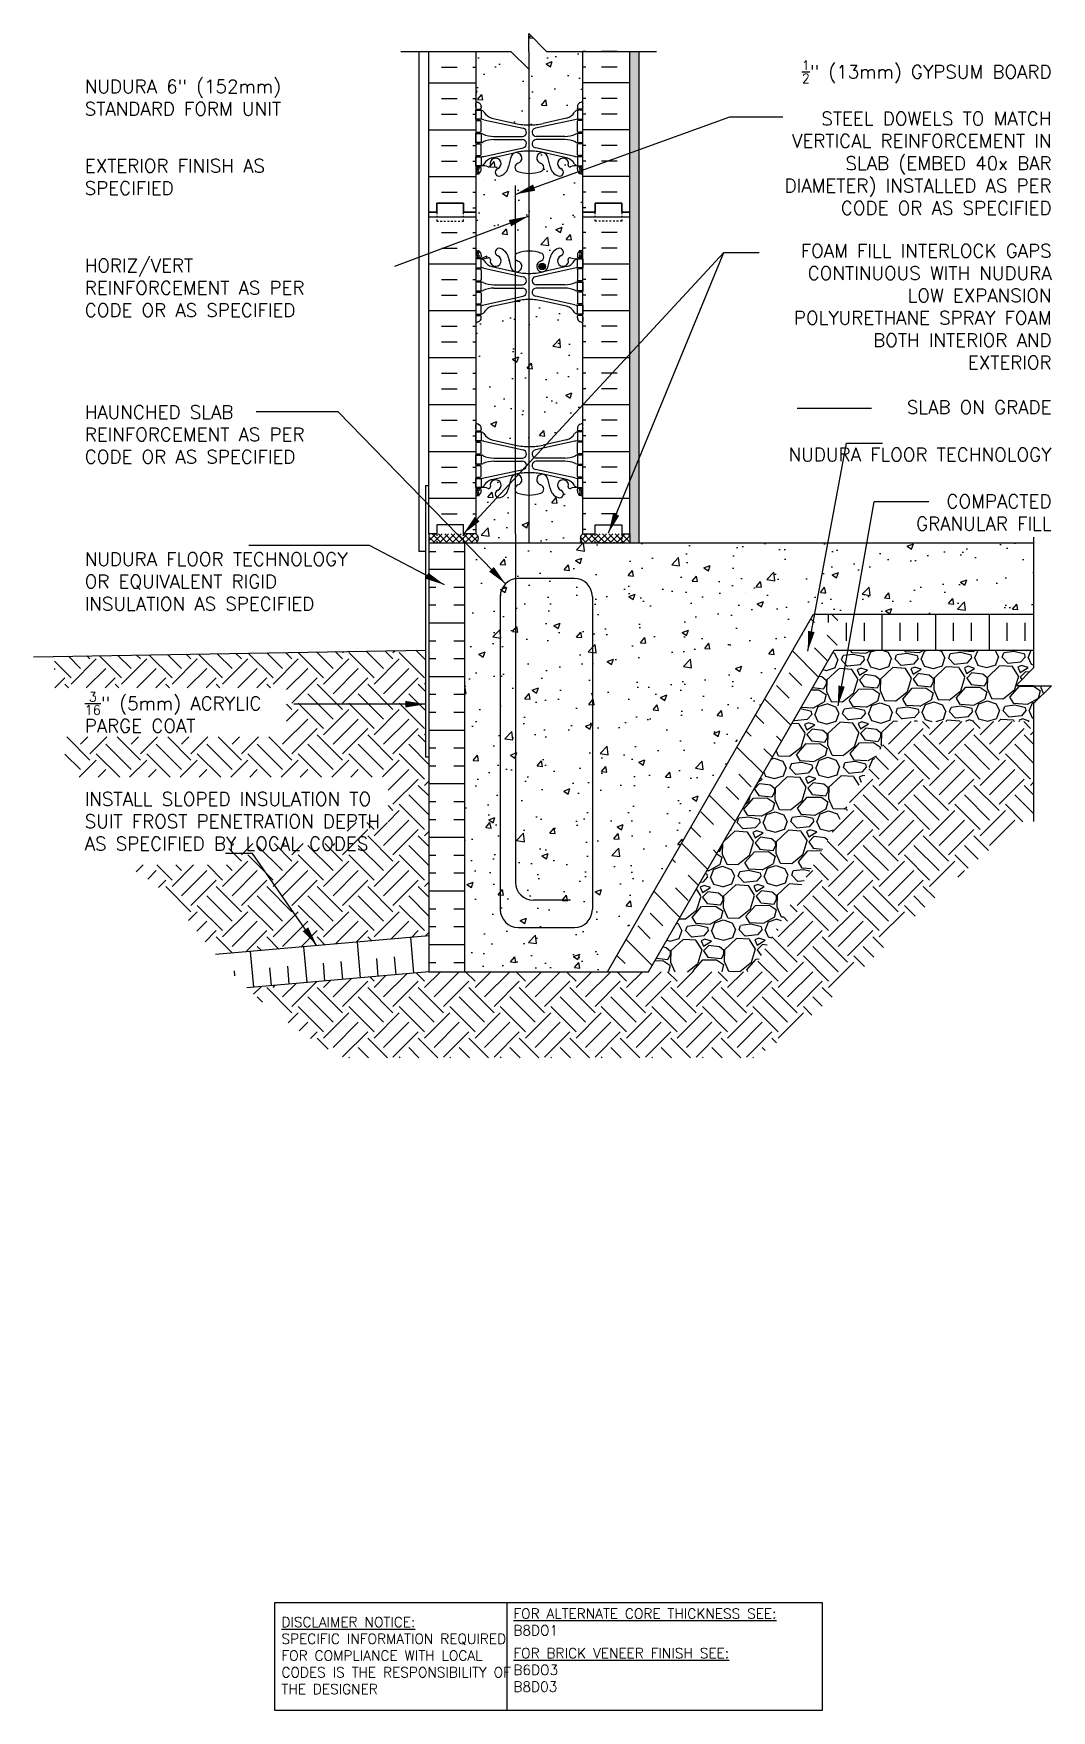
# Model space of a CAD drawing. Header units: inches. Extents: x 81.7 to 138.7, y -36.6 to 57.3.
import ezdxf

# ---------------------------------------------------------------- set-up
doc = ezdxf.new("R2010")
doc.units = ezdxf.units.IN
doc.header["$LTSCALE"] = 0.5
doc.header["$MEASUREMENT"] = 0
doc.linetypes.add('DASHED2', pattern=[0.375, 0.25, -0.125])
for name, color, linetype in [('HATCH', 12, 'Continuous'), ('line25', 2, 'Continuous'), ('LINE3', 3, 'Continuous'), ('LINE50', 5, 'Continuous'), ('LINE9', 9, 'Continuous'), ('TEXT', 4, 'Continuous'), ('Web_Edge', 9, 'Continuous')]:
    doc.layers.add(name, color=color, linetype=linetype)
doc.styles.add('DIM', font='romans.shx', dxfattribs={"width": 0.7})
doc.styles.add('ROMANS', font='romans.shx', dxfattribs={"height": 1.125})
doc.styles.get("Standard").update_dxf_attribs({"font": 'romans.shx', "height": 1.125})
doc.dimstyles.new('ext_12', dxfattribs={"dimscale": 12, "dimtxt": 0.09375, "dimasz": 0.09375, "dimexe": 0.09375, "dimexo": 0.0625, "dimgap": 0.0625, "dimtad": 1, "dimdec": 1, "dimzin": 3, "dimdsep": 46, "dimlunit": 4, "dimtxsty": 'DIM', "dimcen": 0.09, "dimdle": 0.09375, "dimclrt": 4, "dimadec": 0, "dimazin": 0, "dimtfac": 1, "dimtdec": 1, "dimtmove": 2, "dimatfit": 3, "dimfxl": 1, "dimfrac": 2, "dimtolj": 1, "dimtzin": 0, "dimarcsym": 0})

msp = doc.modelspace()

# ---------------------------------------------------------------- texts
at = {"layer": 'TEXT', "char_height": 0.75, "style": 'ROMANS'}
for s, insert, width, attachment_point in [('\\A1;{\\H0.7x;\\S1/2;}" (13mm) GYPSUM BOARD', (138.703, 55.133), 16.37365, 6), ('NUDURA 6" (152mm) STANDARD FORM UNIT', (84.56, 53.69), 16.37365, 4), ('\\A1;STEEL DOWELS TO MATCH VERTICAL REINFORCEMENT IN SLAB (EMBED 40x BAR DIAMETER) INSTALLED AS PER CODE OR AS SPECIFIED', (138.703, 50.015), 16.37365, 6), ('EXTERIOR FINISH AS SPECIFIED', (84.56, 49.252), 13.37837, 4), ('FOAM FILL INTERLOCK GAPS CONTINUOUS WITH NUDURA LOW EXPANSION POLYURETHANE SPRAY FOAM BOTH INTERIOR AND EXTERIOR ', (138.709, 41.991), 16.37365, 6), ('HORIZ/VERT  REINFORCEMENT AS PER CODE OR AS SPECIFIED', (84.56, 43.044), 16.37365, 4), ('\\A1;SLAB ON GRADE', (138.703, 36.365), 16.37365, 6), ('HAUNCHED SLAB REINFORCEMENT AS PER CODE OR AS SPECIFIED', (84.56, 34.842), 16.37365, 4), ('\\A1;NUDURA FLOOR TECHNOLOGY', (138.703, 33.712), 16.37365, 6), ('\\A1;COMPACTED \\PGRANULAR FILL', (138.703, 30.473), 16.37365, 6), ('NUDURA FLOOR TECHNOLOGY OR EQUIVALENT RIGID INSULATION AS SPECIFIED', (84.56, 26.614), 16.48011, 4), ('\\A1;{\\H0.7x;\\S3/16;}" (5mm) ACRYLIC PARGE COAT', (84.56, 19.289), 12.55522, 4), ('INSTALL SLOPED INSULATION TO SUIT FROST PENETRATION DEPTH AS SPECIFIED BY LOCAL CODES', (84.56, 13.19), 17.98452, 4)]:
    msp.add_mtext(s, dxfattribs=dict(at, insert=insert, width=width, attachment_point=attachment_point))
at = {"layer": 'TEXT', "char_height": 0.5625, "attachment_point": 4}
for s, insert, width in [('{\\LFOR ALTERNATE CORE THICKNESS SEE:\\P}B8DO1', (108.568, -31.614), 23.33295), ('{\\LDISCLAIMER NOTICE:}\\PSPECIFIC INFORMATION REQUIRED FOR COMPLIANCE WITH LOCAL CODES IS THE RESPONSIBILITY OF THE DESIGNER', (95.576, -33.494), 14.00235), ('{\\LFOR BRICK VENEER FINISH SEE:\\P}B6DO3\\PB8D03', (108.568, -34.297), 23.33295)]:
    msp.add_mtext(s, dxfattribs=dict(at, insert=insert, width=width))

# ---------------------------------------------------------------- hatches: boundary and pattern name
at = {"layer": 'HATCH'}
h = msp.add_hatch(dxfattribs=at)
h.set_pattern_fill('AR-CONC', color=256, scale=0.5)
h.paths.add_polyline_path([(109.428, 55.276), (108.428, 56.276), (106.459, 56.276), (106.459, 53.495, 0.082415), (106.602, 53.416, -0.317837), (106.769, 53.18), (106.769, 53.113, -0.414214), (106.706, 53.05), (106.659, 53.05), (106.659, 52.98), (106.764, 52.98, -0.188973), (106.92, 52.885, 0.196323), (107.369, 52.539), (108.691, 52.248, 0.055576), (109.429, 52.159)])
h.paths.add_polyline_path([(112.459, 56.276), (110.428, 56.276), (109.428, 57.276), (109.428, 56.276), (109.428, 55.276), (109.429, 52.159, 0.002211), (109.459, 52.159, 0.057795), (110.227, 52.248), (111.549, 52.539, 0.196323), (111.998, 52.885, -0.188973), (112.154, 52.98), (112.259, 52.98), (112.259, 53.05), (112.211, 53.05, -0.414214), (112.149, 53.113), (112.149, 53.18, -0.317837), (112.316, 53.416, 0.082415), (112.459, 53.495)])
h.paths.add_polyline_path([(109.431, 49.451, -0.079191), (108.81, 49.559, -0.735593), (108.823, 50.017, 0.955472), (108.685, 50.61), (108.665, 50.606, 0.223253), (108.465, 50.441, 0.053157), (108.299, 49.827, -0.24438), (107.851, 49.306, -1), (107.687, 49.715, 2.182095), (107.277, 49.928, -0.601435), (107.158, 49.823, 0.10046), (106.764, 49.88), (106.659, 49.88), (106.659, 49.81), (106.706, 49.81, -0.414214), (106.769, 49.748), (106.769, 49.68, -0.249069), (106.659, 49.473), (106.659, 49.431), (106.569, 49.431, 0.064398), (106.459, 49.365), (106.459, 47.276), (106.459, 45.187, 0.064398), (106.569, 45.121), (106.659, 45.121), (106.659, 45.079, -0.249069), (106.769, 44.872), (106.769, 44.805, -0.414214), (106.706, 44.742), (106.659, 44.742), (106.659, 44.672), (106.764, 44.672, 0.10046), (107.158, 44.73, -0.601435), (107.277, 44.625, 2.182095), (107.687, 44.838, -1), (107.851, 45.246, -0.24438), (108.299, 44.725, 0.041983), (108.419, 44.237), (108.675, 44.237), (108.675, 44.656, -0.458264), (108.81, 44.994, -0.079465), (109.433, 45.102)])
h.paths.add_polyline_path([(112.459, 47.276), (112.459, 49.365, 0.064398), (112.349, 49.431), (112.259, 49.431), (112.259, 49.473, -0.249069), (112.149, 49.68), (112.149, 49.748, -0.414214), (112.211, 49.81), (112.259, 49.81), (112.259, 49.88), (112.154, 49.88, 0.10046), (111.76, 49.823, -0.601435), (111.641, 49.928, 2.182095), (111.231, 49.715, -1), (111.067, 49.306, -0.24438), (110.619, 49.827, 0.053157), (110.453, 50.441, 0.223253), (110.253, 50.606), (110.233, 50.61, 0.955472), (110.095, 50.017, -0.735593), (110.108, 49.559, -0.082755), (109.459, 49.451, -0.003541), (109.431, 49.451), (109.433, 45.102, -0.003269), (109.459, 45.102, -0.082755), (110.108, 44.994, -0.735593), (110.095, 44.536, 0.340457), (109.872, 44.237), (109.99, 44.237, -1.013309), (110.365, 44.242, -0.986866), (109.99, 44.237), (109.872, 44.237, 0.464058), (110.233, 43.942), (110.253, 43.946, 0.223253), (110.453, 44.111, 0.053157), (110.619, 44.725, -0.24438), (111.067, 45.246, -1), (111.231, 44.838, 2.182095), (111.641, 44.625, -0.601435), (111.76, 44.73, 0.10046), (112.154, 44.672), (112.259, 44.672), (112.259, 44.742), (112.211, 44.742, -0.414214), (112.149, 44.805), (112.149, 44.872, -0.249069), (112.259, 45.079), (112.259, 45.121), (112.349, 45.121, 0.064398), (112.459, 45.187)])
h.paths.add_polyline_path([(108.676, 42.301), (107.369, 42.013, 0.196323), (106.92, 41.667, -0.188973), (106.764, 41.572), (106.659, 41.572), (106.659, 41.502), (106.706, 41.502, -0.414214), (106.769, 41.44), (106.769, 41.372, -0.317837), (106.602, 41.137, 0.082415), (106.459, 41.058), (106.459, 35.495, 0.082415), (106.602, 35.416, -0.317837), (106.769, 35.18), (106.769, 35.113, -0.414214), (106.706, 35.05), (106.659, 35.05), (106.659, 34.98), (106.764, 34.98, -0.188973), (106.92, 34.885, 0.196323), (107.369, 34.539), (108.678, 34.251)])
h.paths.add_polyline_path([(109.434, 42.393, 0.055942), (108.691, 42.304), (108.676, 42.301), (108.678, 34.251, 0.057205), (109.438, 34.159)])
h.paths.add_polyline_path([(112.459, 41.058, 0.082415), (112.316, 41.137, -0.317837), (112.149, 41.372), (112.149, 41.44, -0.414214), (112.211, 41.502), (112.259, 41.502), (112.259, 41.572), (112.154, 41.572, -0.188973), (111.998, 41.667, 0.196323), (111.549, 42.013), (110.227, 42.304, 0.057795), (109.459, 42.393, 0.001847), (109.434, 42.393), (109.438, 34.159, 0.001539), (109.459, 34.159, 0.057795), (110.227, 34.248), (111.549, 34.539, 0.196323), (111.998, 34.885, -0.188973), (112.154, 34.98), (112.259, 34.98), (112.259, 35.05), (112.211, 35.05, -0.414214), (112.149, 35.113), (112.149, 35.18, -0.317837), (112.316, 35.416, 0.082415), (112.459, 35.495)])
h.paths.add_polyline_path([(108.679, 31.668, -0.262577), (108.679, 31.904), (108.679, 32.609), (108.665, 32.606, 0.223253), (108.465, 32.441, 0.053157), (108.299, 31.827, -0.24438), (107.851, 31.306, -1), (107.687, 31.715, 2.182095), (107.277, 31.928, -0.601435), (107.158, 31.823, 0.10046), (106.764, 31.88), (106.659, 31.88), (106.659, 31.81), (106.706, 31.81, -0.414214), (106.769, 31.748), (106.769, 31.68, -0.249069), (106.659, 31.473), (106.659, 31.431), (106.569, 31.431, 0.064398), (106.459, 31.365), (106.459, 29.276, -0.593723), (106.459, 28.776), (108.68, 28.776)])
h.paths.add_polyline_path([(109.44, 31.451, -0.080326), (108.81, 31.559, -0.183689), (108.679, 31.668), (108.68, 28.776), (109.441, 28.776)])
h.paths.add_polyline_path([(112.459, 31.365, 0.064398), (112.349, 31.431), (112.259, 31.431), (112.259, 31.473, -0.249069), (112.149, 31.68), (112.149, 31.748, -0.414214), (112.211, 31.81), (112.259, 31.81), (112.259, 31.88), (112.154, 31.88, 0.10046), (111.76, 31.823, -0.601435), (111.641, 31.928, 2.182095), (111.231, 31.715, -1), (111.067, 31.306, -0.24438), (110.619, 31.827, 0.053157), (110.453, 32.441, 0.223253), (110.253, 32.606), (110.233, 32.61, 0.955472), (110.095, 32.017, -0.735593), (110.108, 31.559, -0.082755), (109.459, 31.451, -0.002413), (109.44, 31.451), (109.441, 28.776), (112.459, 28.776, -0.593723), (112.459, 29.276)])
h = msp.add_hatch(dxfattribs=at)
h.set_pattern_fill('AR-SAND', color=256, scale=0.25, style=0)
h.paths.add_polyline_path([(115.584, 56.276), (115.084, 56.276), (115.084, 47.276), (115.084, 29.276), (115.084, 28.776), (115.584, 28.776)])
h = msp.add_hatch(dxfattribs=at)
h.set_pattern_fill('INSUL', color=256, scale=7, style=0)
h.set_pattern_definition([(0, (-2819.7026, -367.7333), (0, 2.625), []), (0, (-2819.7026, -366.8583), (0, 2.625), [0.875, -0.875]), (0, (-2819.7026, -365.9833), (0, 2.625), [0.875, -0.875])])
h.paths.add_polyline_path([(103.834, 29.276), (104.271, 29.276), (104.271, 29.776), (105.771, 29.776), (105.771, 29.276), (106.459, 29.276), (106.459, 47.276), (105.771, 47.276), (105.771, 47.776), (104.271, 47.776), (104.271, 47.276), (103.834, 47.276)])
h = msp.add_hatch(dxfattribs=at)
h.set_pattern_fill('INSUL', color=256, scale=7, style=0)
h.set_pattern_definition([(180, (3038.6205, -367.7333), (0, 2.625), []), (180, (3038.6205, -366.8583), (0, 2.625), [0.875, -0.875]), (180, (3038.6205, -365.9833), (0, 2.625), [0.875, -0.875])])
h.paths.add_polyline_path([(115.084, 29.276), (114.646, 29.276), (114.646, 29.776), (113.146, 29.776), (113.146, 29.276), (112.459, 29.276), (112.459, 47.276), (113.146, 47.276), (113.146, 47.776), (114.646, 47.776), (114.646, 47.276), (115.084, 47.276)])
h = msp.add_hatch(dxfattribs=at)
h.set_pattern_fill('ANSI37', color=256, scale=2, style=0)
h.paths.add_polyline_path([(115.084, 29.276), (114.646, 29.276), (114.646, 28.776), (115.084, 28.776)])
h.paths.add_polyline_path([(114.646, 29.276), (113.146, 29.276), (113.146, 28.776), (114.646, 28.776)])
h.paths.add_polyline_path([(113.146, 29.276), (112.459, 29.276, 0.593723), (112.459, 28.776), (113.146, 28.776)])
h.paths.add_polyline_path([(105.771, 29.276), (105.559, 29.276), (105.771, 29.062)], flags=17)
h.paths.add_polyline_path([(106.459, 29.276), (105.771, 29.276), (105.771, 29.062), (106.054, 28.776), (106.459, 28.776, 0.593723)])
h.paths.add_polyline_path([(105.771, 29.062), (105.771, 28.776), (105.834, 28.776), (106.054, 28.776)], flags=17)
h.paths.add_polyline_path([(104.271, 29.276), (103.834, 29.276), (103.834, 28.776), (104.271, 28.776)])
h.paths.add_polyline_path([(105.559, 29.276), (104.271, 29.276), (104.271, 28.776), (105.771, 28.776), (105.771, 29.062)])
h = msp.add_hatch(dxfattribs=at)
h.set_pattern_fill('INSUL', color=256, scale=8, style=0)
h.set_pattern_definition([(0, (75.221, 12.2973), (0, 3), []), (0, (75.221, 13.2973), (0, 3), [1, -1]), (0, (75.221, 14.2973), (0, 3), [1, -1])])
h.paths.add_polyline_path([(105.834, 28.776), (103.834, 28.776), (103.834, 4.776), (105.834, 4.776)])
h = msp.add_hatch(dxfattribs=at)
h.set_pattern_fill('AR-CONC', color=256, scale=0.5, style=0)
h.paths.add_polyline_path([(125.958, 25.776), (129.868, 25.776), (130.704, 28.776), (109.436, 28.776), (109.437, 26.776), (112.989, 26.776), (112.989, 6.776), (107.834, 6.776), (107.834, 26.776), (109.437, 26.776), (109.436, 28.776), (105.834, 28.776), (105.834, 4.776), (113.834, 4.776)])
h.paths.add_polyline_path([(112.989, 26.776), (107.834, 26.776), (107.834, 6.776), (112.989, 6.776)], flags=17)
h = msp.add_hatch(dxfattribs=at)
h.set_pattern_fill('AR-CONC', color=256, scale=0.5, style=0)
h.paths.add_polyline_path([(137.703, 28.776), (125.958, 28.776), (125.958, 25.776), (137.703, 25.776)])
h = msp.add_hatch(dxfattribs=at)
h.set_pattern_fill('AR-CONC', color=256, scale=0.5, style=0)
h.paths.add_polyline_path([(137.703, 24.776), (137.703, 25.776), (125.958, 25.776), (125.381, 24.776)])
h = msp.add_hatch(dxfattribs=at)
h.set_pattern_fill('INSUL', color=256, scale=8, angle=315, style=0)
h.set_pattern_definition([(315, (75.221, 12.2973), (2.12132, 2.12132), []), (315, (75.9282, 13.0045), (2.12132, 2.12132), [1, -1]), (315, (76.6353, 13.7116), (2.12132, 2.12132), [1, -1])])
h.paths.add_polyline_path([(126.536, 24.776), (125.381, 24.776), (113.834, 4.776), (116.143, 4.776), (127.113, 23.776)])
h = msp.add_hatch(dxfattribs=at)
h.set_pattern_fill('INSUL', color=256, scale=8, angle=90, style=0)
h.set_pattern_definition([(90, (75.221, 11.2973), (-3, 2e-16), []), (90, (74.221, 11.2973), (-3, 2e-16), [1, -1]), (90, (73.221, 11.2973), (-3, 2e-16), [1, -1])])
h.paths.add_polyline_path([(137.703, 24.776), (129.868, 24.776), (129.445, 23.257), (129.312, 22.776), (137.703, 22.776)])
h.paths.add_polyline_path([(129.868, 24.776), (125.958, 24.776), (127.113, 22.776), (129.312, 22.776), (129.445, 23.257)])
h = msp.add_hatch(dxfattribs=at)
h.set_pattern_fill('EARTH', color=256, scale=8, angle=45, style=0)
h.paths.add_polyline_path([(82.077, 20.478), (82.07, 20.489), (82.064, 20.5)])
h.paths.add_polyline_path([(81.999, 20.606), (81.992, 20.616), (81.986, 20.627)])
h.paths.add_polyline_path([(82.025, 20.564), (82.018, 20.575), (82.012, 20.585)])
h.paths.add_polyline_path([(82.051, 20.522), (82.044, 20.532), (82.038, 20.543)])
h.paths.add_polyline_path([(82.103, 20.435), (82.096, 20.446), (82.09, 20.457)])
h.paths.add_polyline_path([(82.859, 22.413), (82.859, 20.654), (95.866, 20.654), (95.866, 17.919), (83.176, 17.919), (83.169, 17.94), (83.181, 17.901), (83.194, 17.861), (83.206, 17.822), (83.218, 17.782), (83.23, 17.742), (83.243, 17.702), (83.255, 17.661), (83.267, 17.62), (83.279, 17.579), (83.292, 17.538), (83.304, 17.496), (83.316, 17.455), (83.328, 17.412), (83.34, 17.37), (83.353, 17.327), (83.365, 17.284), (83.377, 17.241), (83.389, 17.198), (83.401, 17.154), (83.413, 17.11), (83.425, 17.066), (83.438, 17.021), (83.45, 16.976), (83.462, 16.931), (83.474, 16.885), (83.486, 16.84), (83.498, 16.794), (83.51, 16.747), (83.522, 16.701), (83.534, 16.654), (83.546, 16.607), (83.558, 16.559), (83.57, 16.512), (83.582, 16.463), (83.594, 16.415), (83.606, 16.366), (83.618, 16.318), (83.629, 16.268), (83.641, 16.219), (83.653, 16.169), (83.665, 16.119), (83.677, 16.068), (83.689, 16.018), (83.701, 15.967), (83.712, 15.915), (83.724, 15.864), (83.736, 15.812), (83.748, 15.759), (83.76, 15.707), (83.771, 15.654), (101.546, 15.672), (101.546, 13.133), (99.255, 13.133), (99.255, 11.948), (92.64, 11.948), (92.64, 10.749), (86.857, 10.753), (86.874, 10.741), (86.891, 10.73), (86.908, 10.718), (86.926, 10.707), (86.943, 10.696), (86.96, 10.684), (86.977, 10.673), (86.994, 10.662), (87.011, 10.651), (87.028, 10.64), (87.045, 10.628), (87.062, 10.617), (87.079, 10.606), (87.096, 10.595), (87.113, 10.584), (87.13, 10.573), (87.147, 10.563), (87.164, 10.552), (87.181, 10.541), (87.198, 10.53), (87.215, 10.519), (87.232, 10.508), (87.249, 10.498), (87.266, 10.487), (87.283, 10.476), (87.3, 10.465), (87.317, 10.455), (87.334, 10.444), (87.351, 10.433), (87.368, 10.423), (87.385, 10.412), (87.402, 10.401), (87.419, 10.391), (87.436, 10.38), (87.453, 10.369), (87.47, 10.359), (87.487, 10.348), (87.504, 10.337), (87.521, 10.326), (87.538, 10.316), (87.554, 10.305), (87.571, 10.294), (87.588, 10.283), (87.605, 10.273), (87.622, 10.262), (87.639, 10.251), (87.656, 10.24), (87.673, 10.229), (87.69, 10.218), (87.707, 10.207), (87.724, 10.196), (87.741, 10.185), (87.758, 10.174), (87.775, 10.163), (87.792, 10.152), (87.809, 10.141), (87.826, 10.13), (87.844, 10.119), (87.861, 10.107), (87.878, 10.096), (87.895, 10.084), (87.912, 10.073), (87.929, 10.062), (87.946, 10.05), (87.963, 10.038), (87.981, 10.027), (87.998, 10.015), (88.015, 10.003), (88.032, 9.991), (88.049, 9.979), (88.067, 9.967), (88.084, 9.955), (88.101, 9.943), (88.118, 9.931), (88.136, 9.919), (88.153, 9.907), (88.17, 9.894), (88.188, 9.882), (88.205, 9.869), (88.223, 9.856), (88.24, 9.844), (88.258, 9.831), (88.275, 9.818), (88.292, 9.805), (88.31, 9.792), (88.328, 9.779), (88.345, 9.765), (88.363, 9.752), (88.38, 9.738), (88.398, 9.725), (88.416, 9.711), (88.433, 9.697), (88.451, 9.684), (88.469, 9.67), (88.487, 9.655), (88.504, 9.641), (88.522, 9.627), (88.54, 9.612), (88.558, 9.598), (88.576, 9.583), (88.594, 9.568), (88.612, 9.553), (88.63, 9.538), (88.648, 9.523), (88.666, 9.508), (88.684, 9.493), (88.702, 9.477), (88.72, 9.461), (88.738, 9.445), (88.757, 9.429), (88.775, 9.413), (88.793, 9.397), (88.812, 9.381), (88.83, 9.364), (88.848, 9.348), (88.867, 9.331), (88.885, 9.314), (88.904, 9.297), (88.922, 9.279), (88.941, 9.262), (88.96, 9.245), (88.978, 9.227), (88.997, 9.209), (89.016, 9.191), (89.035, 9.173), (89.053, 9.154), (89.072, 9.136), (89.091, 9.117), (89.11, 9.098), (89.129, 9.079), (89.148, 9.06), (89.167, 9.041), (89.186, 9.021), (89.206, 9.001), (89.225, 8.981), (89.244, 8.961), (89.263, 8.941), (89.283, 8.921), (89.302, 8.9), (89.322, 8.879), (89.341, 8.858), (89.361, 8.837), (89.38, 8.816), (89.4, 8.794), (89.42, 8.772), (89.439, 8.75), (89.459, 8.728), (89.479, 8.706), (89.499, 8.684), (89.519, 8.661), (89.539, 8.639), (89.559, 8.616), (89.579, 8.593), (89.599, 8.57), (89.619, 8.546), (89.639, 8.523), (89.659, 8.499), (89.68, 8.475), (89.7, 8.451), (89.72, 8.427), (89.741, 8.403), (89.761, 8.379), (89.782, 8.354), (89.802, 8.33), (89.823, 8.305), (89.844, 8.28), (89.864, 8.255), (89.885, 8.23), (89.906, 8.205), (89.927, 8.179), (89.948, 8.154), (89.969, 8.128), (89.99, 8.102), (90.011, 8.076), (90.032, 8.05), (90.053, 8.024), (90.074, 7.998), (90.095, 7.972), (90.116, 7.945), (90.138, 7.919), (90.159, 7.892), (90.18, 7.865), (90.202, 7.839), (90.223, 7.812), (90.245, 7.785), (90.266, 7.757), (90.288, 7.73), (90.31, 7.703), (90.331, 7.675), (90.353, 7.648), (90.375, 7.62), (90.397, 7.593), (90.419, 7.565), (90.441, 7.537), (90.463, 7.509), (90.485, 7.481), (90.507, 7.453), (90.529, 7.425), (90.551, 7.397), (90.573, 7.368), (90.595, 7.34), (90.618, 7.312), (90.64, 7.283), (90.663, 7.255), (90.685, 7.226), (90.707, 7.197), (90.73, 7.169), (90.753, 7.14), (90.775, 7.111), (90.798, 7.082), (90.821, 7.053), (90.843, 7.024), (90.866, 6.995), (90.889, 6.966), (90.912, 6.937), (90.935, 6.908), (90.958, 6.879), (90.981, 6.85), (91.004, 6.82), (91.027, 6.791), (91.05, 6.762), (91.073, 6.732), (91.097, 6.703), (91.12, 6.674), (91.143, 6.644), (91.167, 6.615), (91.19, 6.585), (91.214, 6.556), (91.237, 6.526), (91.261, 6.497), (91.284, 6.467), (91.308, 6.438), (91.332, 6.408), (91.355, 6.379), (91.379, 6.349), (91.403, 6.32), (91.427, 6.29), (91.451, 6.261), (91.475, 6.231), (91.499, 6.201), (91.523, 6.172), (91.547, 6.142), (91.571, 6.113), (91.595, 6.083), (91.619, 6.054), (91.644, 6.024), (91.668, 5.995), (91.692, 5.966), (91.717, 5.936), (91.741, 5.907), (91.766, 5.877), (91.79, 5.848), (91.815, 5.819), (91.84, 5.79), (91.864, 5.76), (91.889, 5.731), (103.834, 6.776), (103.834, 16.776), (103.646, 16.776), (103.646, 22.776)])
h.paths.add_polyline_path([(81.968, 20.654), (81.968, 20.654), (81.973, 20.647)])
h = msp.add_hatch(dxfattribs=at)
h.set_pattern_fill('GRAVEL', color=256, scale=3, angle=1, style=0)
h.set_pattern_definition([(229.0128, (77.32844, 15.33458), (-23.5251243, -27.41474946), [0.40361, -39.95726]), (185.9697, (77.06372, 15.02992), (35.94216342, 3.6278037), [0.692604, -68.567775]), (133.5104, (76.37487, 14.95789), (30.5713329, -32.47142825), [0.48836, -48.3481]), (268.2737, (75.21814, 14.18758), (1.95238674, 60.0432196), [0.630714, -62.440674]), (293.8337, (75.19914, 13.55715), (-15.62603158, 35.73271965), [0.618465, -61.22812]), (358.2737, (75.44905, 12.99143), (-60.0432196, 1.95238674), [0.630714, -62.440674]), (38.6942, (76.07948, 12.97243), (-38.47051045, -30.67604631), [0.83409, -82.57455]), (73.2553, (76.73047, 13.49387), (19.84497525, 66.35643767), [0.787464, -77.95896]), (122.4296, (76.95735, 14.24794), (-24.67701297, 38.57518704), [0.63285, -62.65222]), (176.2364, (76.61797, 14.7821), (33.0473336, -2.4235882), [0.7225, -35.40229]), (223.3974, (75.89704, 14.82953), (-35.41861008, -33.6232372), [0.934344, -92.500125]), (139.8141, (78.1882, 14.20942), (-21.3109536, 17.6307498), [0.3189, -31.57153]), (172.4692, (77.94458, 14.4152), (39.09876982, -5.31846614), [0.60671, -60.06453]), (226, (77.343, 14.4947), (0.05236, -2.999544), [0.42426, -3.81838]), (204.1986, (77.12685, 14.851), (14.893, 6.2608762), [0.22847, -22.61885]), (292.8014, (76.91845, 14.75734), (-3.1566145, 8.946273), [0.32311, -15.83239]), (31.9638, (77.04367, 14.4595), (8.8939088, 6.156165), [0.52479, -16.96807]), (162.5651, (77.4889, 14.7373), (6.051445, -2.894824), [0.37947, -9.10736]), (17.3895, (75.17872, 14.72697), (29.83836617, 9.5221797), [0.5316, -52.628535]), (71.3462, (75.68602, 14.88585), (-11.42222856, -33.204409), [0.44598, -44.15222]), (294.1986, (77.4784, 15.3372), (-6.2608762, 14.893), [0.45694, -22.39037]), (344.6105, (77.66572, 14.9204), (-30.15250873, 8.4750351), [0.5316, -52.628535]), (340.444, (75.21118, 12.86726), (-15.1024352, 5.737288), [0.51264, -25.11937]), (295.7751, (75.69425, 12.69566), (-15.5736216, 32.7331985), [0.42953, -42.52393]), (67.8014, (77.56077, 12.3382), (5.737304, 15.1024291), [0.45694, -22.39037]), (18.354, (77.73341, 12.76126), (-38.7846376, -12.6787998), [0.50289, -49.78627]), (70.444, (76.091, 12.31253), (-5.737288, -15.1024352), [0.25632, -25.37569]), (102.3099, (77.3808, 12.33504), (-3.208965, 11.9458175), [0.15297, -15.14409]), (166.9638, (77.3482, 12.4845), (9.050988, -2.8424656), [0.61847, -11.75085]), (187.009, (76.74566, 12.624), (29.94307292, 3.5231132), [0.57315, -56.74177]), (304.6901, (77.0484, 14.1895), (-3.104262, 5.946728), [0.43267, -10.38399]), (354.1572, (77.29463, 13.83377), (51.0969454, -5.10903747), [0.75538, -74.78269]), (61.9454, (78.04608, 13.75687), (-11.6316719, -21.2062316), [0.30887, -30.57802]), (91, (78.1913, 14.0294), (-3.0519, 2.94719), [0.18, -2.82]), (121.2564, (76.6841, 12.71294), (12.3646577, -20.78738036), [0.41677, -41.26056]), (49.0128, (76.46785, 13.06922), (23.5251243, 27.41474946), [0.80722, -39.55366]), (1, (76.9973, 13.6786), (2.94719, 3.0519), [0.78, -2.22]), (326.3048, (77.77717, 13.69217), (-30.3619146, 20.47325553), [0.47434, -46.95982]), (255.0546, (78.17183, 13.429), (-2.790114, -12.05053), [0.43681, -21.40352]), (208.646, (78.05917, 13.00698), (-56.46773345, -30.99024094), [0.711195, -70.40842]), (176.4261, (77.43503, 12.66604), (-39.04641873, 2.3188836), [0.7524, -74.48722])])
h.paths.add_polyline_path([(137.703, 22.776), (126.536, 22.776), (116.143, 4.776), (121.917, 4.776), (130, 18.776), (137.703, 18.776), (137.703, 19.776), (138.703, 20.776), (136.703, 20.776), (137.703, 21.776)])
h = msp.add_hatch(dxfattribs=at)
h.set_pattern_fill('EARTH', color=256, scale=8, angle=45, style=0)
h.paths.add_polyline_path([(99.089, -0.04), (122.038, -0.04), (122.101, -0.002), (122.267, 0.101), (122.431, 0.205), (122.595, 0.311), (122.758, 0.418), (122.92, 0.527), (123.081, 0.638), (123.241, 0.749), (123.4, 0.863), (123.559, 0.977), (123.716, 1.093), (123.873, 1.21), (124.029, 1.328), (124.185, 1.448), (124.339, 1.569), (124.493, 1.691), (124.646, 1.814), (124.799, 1.938), (124.95, 2.063), (125.101, 2.189), (125.252, 2.317), (125.402, 2.445), (125.551, 2.574), (125.7, 2.704), (125.848, 2.834), (125.996, 2.966), (126.144, 3.098), (126.29, 3.231), (126.437, 3.365), (126.583, 3.5), (126.728, 3.635), (126.874, 3.771), (127.018, 3.907), (127.163, 4.044), (127.307, 4.181), (127.451, 4.319), (127.595, 4.457), (127.738, 4.596), (127.881, 4.735), (128.024, 4.874), (128.167, 5.014), (128.309, 5.154), (128.452, 5.294), (128.594, 5.434), (128.736, 5.574), (128.878, 5.715), (129.02, 5.856), (129.162, 5.997), (129.304, 6.137), (129.446, 6.278), (129.588, 6.419), (129.73, 6.559), (129.872, 6.7), (130.014, 6.84), (130.157, 6.981), (130.299, 7.121), (130.442, 7.26), (130.584, 7.4), (130.727, 7.539), (130.87, 7.678), (131.014, 7.816), (131.157, 7.954), (131.301, 8.092), (131.446, 8.229), (131.59, 8.365), (131.735, 8.502), (131.88, 8.637), (132.025, 8.772), (132.171, 8.907), (132.317, 9.041), (132.463, 9.175), (132.61, 9.308), (132.756, 9.441), (132.903, 9.573), (133.05, 9.706), (133.198, 9.837), (133.346, 9.968), (133.494, 10.099), (133.642, 10.23), (133.79, 10.36), (133.939, 10.49), (134.087, 10.62), (134.236, 10.749), (134.386, 10.878), (134.535, 11.006), (134.684, 11.134), (134.834, 11.262), (134.984, 11.39), (135.134, 11.518), (135.284, 11.645), (135.434, 11.772), (135.585, 11.899), (135.735, 12.025), (135.886, 12.151), (136.037, 12.278), (136.188, 12.404), (136.339, 12.529), (136.49, 12.655), (136.641, 12.78), (136.793, 12.905), (136.944, 13.031), (137.096, 13.156), (137.247, 13.28), (137.399, 13.405), (137.551, 13.53), (137.703, 13.654), (137.703, 18.776), (130, 18.776), (121.917, 4.776), (103.921, 4.776), (93.633, 3.876), (93.777, 3.739), (93.922, 3.603), (94.068, 3.468), (94.216, 3.334), (94.365, 3.202), (94.514, 3.071), (94.665, 2.94), (94.818, 2.811), (94.971, 2.684), (95.125, 2.557), (95.281, 2.432), (95.438, 2.308), (95.596, 2.185), (95.755, 2.064), (95.915, 1.944), (96.076, 1.825), (96.239, 1.707), (96.402, 1.591), (96.567, 1.476), (96.733, 1.362), (96.9, 1.25), (97.068, 1.139), (97.237, 1.029), (97.407, 0.921), (97.579, 0.814), (97.751, 0.709), (97.925, 0.605), (98.1, 0.502), (98.276, 0.401), (98.452, 0.302), (98.631, 0.203), (98.81, 0.107), (98.99, 0.011)])
h = msp.add_hatch(dxfattribs=at)
h.set_pattern_fill('INSUL', color=256, scale=8, angle=95, style=0)
h.set_pattern_definition([(95, (75.221, 12.2973), (-2.98858, -0.26147), []), (95, (74.225, 12.2102), (-2.98858, -0.26147), [1, -1]), (95, (73.2287, 12.123), (-2.98858, -0.26147), [1, -1])])
h.paths.add_polyline_path([(91.889, 5.731), (92.099, 5.487), (92.327, 5.228), (92.559, 4.972), (92.795, 4.72), (93.035, 4.47), (93.277, 4.224), (93.524, 3.981), (93.633, 3.876), (103.834, 4.769), (103.834, 6.776)])
at = {"layer": 'LINE3'}
msp.add_hatch(color=256, dxfattribs=at).paths.add_polyline_path([(109.99, 44.242, 1), (110.365, 44.242, 1)])

# ---------------------------------------------------------------- linework, layer by layer
at = {"layer": 'HATCH'}
for p, q in [((104.547, 56.267), (105.422, 56.267)), ((104.547, 55.392), (105.422, 55.392)), ((106.297, 56.267), (106.459, 56.267)), ((106.297, 55.392), (106.459, 55.392)), ((112.621, 56.267), (112.459, 56.267)), ((112.621, 55.392), (112.459, 55.392)), ((114.371, 56.267), (113.496, 56.267)), ((114.371, 55.392), (113.496, 55.392)), ((103.834, 54.517), (106.459, 54.517)), ((115.084, 54.517), (112.459, 54.517)), ((104.547, 53.642), (105.422, 53.642)), ((106.297, 53.642), (106.459, 53.642)), ((112.621, 53.642), (112.459, 53.642)), ((114.371, 53.642), (113.496, 53.642)), ((104.547, 52.767), (105.422, 52.767)), ((106.297, 52.767), (106.459, 52.767)), ((112.621, 52.767), (112.459, 52.767)), ((114.371, 52.767), (113.496, 52.767)), ((103.834, 51.892), (106.459, 51.892)), ((115.084, 51.892), (112.459, 51.892)), ((104.547, 51.017), (105.422, 51.017)), ((106.297, 51.017), (106.459, 51.017)), ((112.621, 51.017), (112.459, 51.017)), ((114.371, 51.017), (113.496, 51.017)), ((104.547, 50.142), (105.422, 50.142)), ((106.297, 50.142), (106.459, 50.142)), ((112.621, 50.142), (112.459, 50.142)), ((114.371, 50.142), (113.496, 50.142)), ((103.834, 49.267), (106.459, 49.267)), ((106.881, 49.088), (106.881, 49.088)), ((115.084, 49.267), (112.459, 49.267)), ((104.547, 48.392), (105.422, 48.392)), ((106.297, 48.392), (106.459, 48.392)), ((109.149, 48.643), (109.149, 48.643)), ((112.621, 48.392), (112.459, 48.392)), ((114.371, 48.392), (113.496, 48.392)), ((106.297, 47.517), (106.459, 47.517)), ((112.621, 47.517), (112.459, 47.517)), ((103.834, 28.776), (105.834, 28.776)), ((103.834, 4.776), (105.834, 4.776))]:
    msp.add_line(p, q, dxfattribs=at)
at = {"layer": 'line25'}
for p, q in [((106.459, 56.276), (106.459, 47.276)), ((112.459, 47.276), (112.459, 56.276)), ((106.459, 47.276), (106.459, 29.276)), ((112.459, 29.276), (112.459, 47.276)), ((103.834, 28.776), (103.834, 4.776)), ((116.143, 4.776), (126.536, 22.776)), ((126.536, 22.776), (137.703, 22.776)), ((103.834, 6.776), (91.889, 5.731)), ((103.834, 4.776), (93.633, 3.876)), ((103.834, 4.776), (105.834, 4.776)), ((113.834, 4.776), (116.143, 4.776))]:
    msp.add_line(p, q, dxfattribs=at)
at = {"layer": 'LINE3'}
for p, q in [((109.428, 55.276), (109.441, 28.776)), ((108.674, 48.776), (108.686, 9.776)), ((111.989, 26.776), (108.834, 26.776)), ((107.834, 25.776), (107.834, 8.249)), ((112.989, 25.776), (112.989, 8.249)), ((111.769, 8.776), (109.686, 8.776)), ((108.834, 7.249), (111.989, 7.249))]:
    msp.add_line(p, q, dxfattribs=at)
msp.add_circle((110.177, 44.242), 0.188, dxfattribs=at)
for centre, start, end in [((108.834, 25.776), 90, 180), ((111.989, 25.776), 0, 90), ((109.686, 9.776), 180.01893, 270), ((108.834, 8.249), 180, 270), ((111.989, 8.249), 270, 0)]:
    msp.add_arc(centre, 1, start, end, dxfattribs=at)
at = {"layer": 'LINE50'}
for p, q in [((103.834, 47.276), (103.834, 56.276)), ((115.084, 47.276), (115.084, 56.276)), ((103.834, 29.276), (103.834, 47.276)), ((115.084, 29.276), (115.084, 47.276)), ((105.834, 28.776), (105.834, 4.776)), ((105.834, 28.776), (137.703, 28.776)), ((113.834, 4.776), (125.381, 24.776)), ((125.381, 24.776), (137.703, 24.776)), ((81.693, 22.393), (103.646, 22.776)), ((105.834, 4.776), (113.834, 4.776))]:
    msp.add_line(p, q, dxfattribs=at)
for points in [[(106.459, 47.276), (105.771, 47.276), (105.771, 47.776), (104.271, 47.776), (104.271, 47.276), (103.834, 47.276)], [(103.834, 47.276), (104.271, 47.276), (104.271, 47.776), (105.771, 47.776), (105.771, 47.276), (106.459, 47.276)], [(112.459, 47.276), (113.146, 47.276), (113.146, 47.776), (114.646, 47.776), (114.646, 47.276), (115.084, 47.276)], [(115.084, 47.276), (114.646, 47.276), (114.646, 47.776), (113.146, 47.776), (113.146, 47.276), (112.459, 47.276)], [(106.459, 29.276), (105.771, 29.276), (105.771, 29.776), (104.271, 29.776), (104.271, 29.276), (103.834, 29.276)], [(112.459, 29.276), (113.146, 29.276), (113.146, 29.776), (114.646, 29.776), (114.646, 29.276), (115.084, 29.276)]]:
    msp.add_lwpolyline(points, dxfattribs=at)
at = {"layer": 'LINE9'}
for p, q in [((109.428, 56.276), (109.428, 57.276)), ((109.428, 57.276), (110.428, 56.276)), ((102.271, 56.276), (108.428, 56.276)), ((103.271, 56.276), (103.271, 28.297)), ((109.428, 55.276), (108.428, 56.276)), ((109.428, 56.276), (109.428, 55.276)), ((110.428, 56.276), (116.584, 56.276)), ((115.584, 56.276), (115.584, 28.776)), ((103.646, 31.979), (103.646, 16.776)), ((103.646, 31.979), (103.834, 31.979)), ((103.834, 29.276), (103.834, 28.776)), ((115.084, 29.276), (115.084, 28.776)), ((137.703, 29.093), (137.703, 21.776)), ((103.646, 28.297), (103.271, 28.297)), ((136.703, 20.776), (137.703, 21.776)), ((137.703, 20.776), (136.703, 20.776)), ((137.703, 20.776), (138.703, 20.776)), ((138.703, 20.776), (137.703, 19.776)), ((137.703, 19.776), (137.703, 13.19)), ((103.834, 16.776), (103.646, 16.776))]:
    msp.add_line(p, q, dxfattribs=at)
at = {"layer": 'LINE9', "linetype": 'DASHED2', "ltscale": 0.15}
for points in [[(104.271, 47.276), (104.271, 47.276), (104.271, 46.776), (105.771, 46.776), (105.771, 47.276), (105.771, 47.276)], [(114.646, 47.276), (114.646, 47.276), (114.646, 46.776), (113.146, 46.776), (113.146, 47.276), (113.146, 47.276)], [(104.271, 29.276), (104.271, 29.276), (104.271, 28.776), (105.771, 28.776), (105.771, 29.276), (105.771, 29.276)], [(114.646, 29.276), (114.646, 29.276), (114.646, 28.776), (113.146, 28.776), (113.146, 29.276), (113.146, 29.276)]]:
    msp.add_lwpolyline(points, dxfattribs=at)
at = {"layer": 'LINE9'}
for centre, start, end in [((106.323, 29.026), 298.60282, 61.39718), ((112.595, 29.026), 118.60282, 241.39718)]:
    msp.add_arc(centre, 0.285, start, end, dxfattribs=at)
at = {"layer": 'TEXT'}
for p, q in [((128.62, 36.296), (124.452, 36.296)), ((131.833, 31.078), (128.768, 31.078))]:
    msp.add_line(p, q, dxfattribs=at)
for points in [[(115.584, 55.234, 0, 0.36, 0), (116.664, 55.234, 0, 0, 0), (122.458, 55.234, 0, 0, 0)], [(104.403, 54.215, 0, 0.36, 0), (103.323, 54.215, 0, 0, 0), (97.107, 54.215, 0, 0, 0)], [(103.399, 49.932, 0, 0.36, 0), (102.319, 49.932, 0, 0, 0), (96.231, 49.932, 0, 0, 0)], [(109.99, 44.237, 0, 0.36, 0), (108.91, 44.237, 0, 0, 0), (92.19, 44.237, 0, 0, 0)], [(121.587, 26, 0, 0.36, 0), (121.874, 27.042, 0, 0, 0), (124.452, 36.296, 0, 0, 0)]]:
    msp.add_lwpolyline(points, format="xyseb", dxfattribs=at)
msp.add_lwpolyline([(95.209, -30.528), (108.193, -30.528), (108.193, -36.566), (95.209, -36.566)], close=True, dxfattribs=at)
msp.add_lwpolyline([(108.193, -30.528), (125.853, -30.528), (125.853, -36.566), (108.193, -36.566)], dxfattribs=at)
at = {"layer": 'Web_Edge'}
for p, q in [((106.459, 53.05), (106.706, 53.05)), ((106.469, 53.17), (106.469, 53.356)), ((106.569, 52.98), (106.569, 53.05)), ((106.659, 52.98), (106.659, 53.05)), ((106.769, 53.18), (106.769, 53.113)), ((112.149, 53.18), (112.149, 53.113)), ((112.459, 53.05), (112.211, 53.05)), ((112.259, 52.98), (112.259, 53.05)), ((112.349, 52.98), (112.349, 53.05)), ((112.449, 53.17), (112.449, 53.356)), ((106.459, 52.41), (106.706, 52.41)), ((106.459, 51.75), (106.706, 51.75)), ((106.569, 52.41), (106.569, 52.48)), ((106.569, 51.68), (106.569, 51.75)), ((106.659, 52.41), (106.659, 52.48)), ((106.659, 51.68), (106.659, 51.75)), ((106.769, 51.813), (106.769, 52.348)), ((106.908, 52.456), (109.119, 51.975)), ((107.369, 52.539), (108.691, 52.248)), ((112.01, 52.456), (109.799, 51.975)), ((111.549, 52.539), (110.227, 52.248)), ((112.149, 51.813), (112.149, 52.348)), ((112.459, 52.41), (112.211, 52.41)), ((112.459, 51.75), (112.211, 51.75)), ((112.259, 52.41), (112.259, 52.48)), ((112.259, 51.68), (112.259, 51.75)), ((112.349, 52.41), (112.349, 52.48)), ((112.349, 51.68), (112.349, 51.75)), ((106.459, 51.11), (106.706, 51.11)), ((106.569, 51.11), (106.569, 51.18)), ((106.659, 51.11), (106.659, 51.18)), ((106.769, 50.513), (106.769, 51.048)), ((106.908, 50.404), (109.119, 50.885)), ((107.474, 51.52), (109.07, 51.52)), ((107.474, 51.34), (109.07, 51.34)), ((112.01, 50.404), (109.799, 50.885)), ((111.444, 51.52), (109.848, 51.52)), ((111.444, 51.34), (109.848, 51.34)), ((112.149, 50.513), (112.149, 51.048)), ((112.459, 51.11), (112.211, 51.11)), ((112.259, 51.11), (112.259, 51.18)), ((112.349, 51.11), (112.349, 51.18)), ((106.459, 50.45), (106.706, 50.45)), ((106.459, 49.81), (106.706, 49.81)), ((106.569, 50.38), (106.569, 50.45)), ((106.569, 49.81), (106.569, 49.88)), ((106.659, 50.38), (106.659, 50.45)), ((106.659, 49.81), (106.659, 49.88)), ((106.769, 49.68), (106.769, 49.748)), ((107.369, 50.321), (108.691, 50.612)), ((111.549, 50.321), (110.227, 50.612)), ((112.149, 49.68), (112.149, 49.748)), ((112.459, 50.45), (112.211, 50.45)), ((112.459, 49.81), (112.211, 49.81)), ((112.259, 50.38), (112.259, 50.45)), ((112.259, 49.81), (112.259, 49.88)), ((112.349, 50.38), (112.349, 50.45)), ((112.349, 49.81), (112.349, 49.88)), ((106.459, 49.71), (106.501, 49.71)), ((106.569, 49.431), (106.659, 49.431)), ((106.659, 49.431), (106.659, 49.473)), ((112.259, 49.431), (112.259, 49.473)), ((112.349, 49.431), (112.259, 49.431)), ((112.459, 49.71), (112.417, 49.71)), ((106.569, 45.121), (106.659, 45.121)), ((106.659, 45.121), (106.659, 45.079)), ((112.349, 45.121), (112.259, 45.121)), ((112.259, 45.121), (112.259, 45.079)), ((106.459, 44.842), (106.501, 44.842)), ((106.459, 44.742), (106.706, 44.742)), ((106.569, 44.742), (106.569, 44.672)), ((106.569, 44.172), (106.569, 44.102)), ((106.659, 44.742), (106.659, 44.672)), ((106.659, 44.172), (106.659, 44.102)), ((106.769, 44.872), (106.769, 44.805)), ((106.908, 44.149), (109.119, 43.667)), ((107.369, 44.231), (108.691, 43.941)), ((112.01, 44.149), (109.799, 43.667)), ((111.549, 44.231), (110.227, 43.941)), ((112.149, 44.872), (112.149, 44.805)), ((112.459, 44.742), (112.211, 44.742)), ((112.259, 44.742), (112.259, 44.672)), ((112.259, 44.172), (112.259, 44.102)), ((112.349, 44.742), (112.349, 44.672)), ((112.349, 44.172), (112.349, 44.102)), ((112.459, 44.842), (112.417, 44.842)), ((106.459, 44.102), (106.706, 44.102)), ((106.459, 43.442), (106.706, 43.442)), ((106.569, 43.442), (106.569, 43.372)), ((106.659, 43.442), (106.659, 43.372)), ((106.769, 44.04), (106.769, 43.505)), ((107.474, 43.212), (109.07, 43.212)), ((111.444, 43.212), (109.848, 43.212)), ((112.149, 44.04), (112.149, 43.505)), ((112.459, 44.102), (112.211, 44.102)), ((112.459, 43.442), (112.211, 43.442)), ((112.259, 43.442), (112.259, 43.372)), ((112.349, 43.442), (112.349, 43.372)), ((106.459, 42.802), (106.706, 42.802)), ((106.569, 42.872), (106.569, 42.802)), ((106.659, 42.872), (106.659, 42.802)), ((106.769, 42.74), (106.769, 42.205)), ((106.908, 42.096), (109.119, 42.578)), ((107.369, 42.013), (108.691, 42.304)), ((107.474, 43.032), (109.07, 43.032)), ((112.01, 42.096), (109.799, 42.578)), ((111.444, 43.032), (109.848, 43.032)), ((111.549, 42.013), (110.227, 42.304)), ((112.149, 42.74), (112.149, 42.205)), ((112.459, 42.802), (112.211, 42.802)), ((112.259, 42.872), (112.259, 42.802)), ((112.349, 42.872), (112.349, 42.802)), ((106.459, 42.142), (106.706, 42.142)), ((106.459, 41.502), (106.706, 41.502)), ((106.469, 41.382), (106.469, 41.196)), ((106.569, 42.142), (106.569, 42.072)), ((106.569, 41.572), (106.569, 41.502)), ((106.659, 42.142), (106.659, 42.072)), ((106.659, 41.572), (106.659, 41.502)), ((106.769, 41.372), (106.769, 41.44)), ((112.149, 41.372), (112.149, 41.44)), ((112.459, 42.142), (112.211, 42.142)), ((112.459, 41.502), (112.211, 41.502)), ((112.259, 42.142), (112.259, 42.072)), ((112.259, 41.572), (112.259, 41.502)), ((112.349, 42.142), (112.349, 42.072)), ((112.349, 41.572), (112.349, 41.502)), ((112.449, 41.382), (112.449, 41.196)), ((106.459, 35.05), (106.706, 35.05)), ((106.469, 35.17), (106.469, 35.356)), ((106.569, 34.98), (106.569, 35.05)), ((106.659, 34.98), (106.659, 35.05)), ((106.769, 35.18), (106.769, 35.113)), ((112.149, 35.18), (112.149, 35.113)), ((112.459, 35.05), (112.211, 35.05)), ((112.259, 34.98), (112.259, 35.05)), ((112.349, 34.98), (112.349, 35.05)), ((112.449, 35.17), (112.449, 35.356)), ((106.459, 34.41), (106.706, 34.41)), ((106.569, 34.41), (106.569, 34.48)), ((106.659, 34.41), (106.659, 34.48)), ((106.769, 33.813), (106.769, 34.348)), ((106.908, 34.456), (109.119, 33.975)), ((107.369, 34.539), (108.691, 34.248)), ((112.01, 34.456), (109.799, 33.975)), ((111.549, 34.539), (110.227, 34.248)), ((112.149, 33.813), (112.149, 34.348)), ((112.459, 34.41), (112.211, 34.41)), ((112.259, 34.41), (112.259, 34.48)), ((112.349, 34.41), (112.349, 34.48)), ((106.459, 33.75), (106.706, 33.75)), ((106.459, 33.11), (106.706, 33.11)), ((106.569, 33.68), (106.569, 33.75)), ((106.569, 33.11), (106.569, 33.18)), ((106.659, 33.68), (106.659, 33.75)), ((106.659, 33.11), (106.659, 33.18)), ((106.769, 32.513), (106.769, 33.048)), ((106.908, 32.404), (109.119, 32.885)), ((107.474, 33.52), (109.07, 33.52)), ((107.474, 33.34), (109.07, 33.34)), ((112.01, 32.404), (109.799, 32.885)), ((111.444, 33.52), (109.848, 33.52)), ((111.444, 33.34), (109.848, 33.34)), ((112.149, 32.513), (112.149, 33.048)), ((112.459, 33.75), (112.211, 33.75)), ((112.459, 33.11), (112.211, 33.11)), ((112.259, 33.68), (112.259, 33.75)), ((112.259, 33.11), (112.259, 33.18)), ((112.349, 33.68), (112.349, 33.75)), ((112.349, 33.11), (112.349, 33.18)), ((106.459, 32.45), (106.706, 32.45)), ((106.569, 32.38), (106.569, 32.45)), ((106.659, 32.38), (106.659, 32.45)), ((107.369, 32.321), (108.691, 32.612)), ((111.549, 32.321), (110.227, 32.612)), ((112.459, 32.45), (112.211, 32.45)), ((112.259, 32.38), (112.259, 32.45)), ((112.349, 32.38), (112.349, 32.45)), ((106.459, 31.81), (106.706, 31.81)), ((106.459, 31.71), (106.501, 31.71)), ((106.569, 31.81), (106.569, 31.88)), ((106.569, 31.431), (106.659, 31.431)), ((106.659, 31.81), (106.659, 31.88)), ((106.659, 31.431), (106.659, 31.473)), ((106.769, 31.68), (106.769, 31.748)), ((112.149, 31.68), (112.149, 31.748)), ((112.459, 31.81), (112.211, 31.81)), ((112.259, 31.81), (112.259, 31.88)), ((112.259, 31.431), (112.259, 31.473)), ((112.349, 31.431), (112.259, 31.431)), ((112.349, 31.81), (112.349, 31.88)), ((112.459, 31.71), (112.417, 31.71))]:
    msp.add_line(p, q, dxfattribs=at)
for points in [[(106.464, 52.98), (106.764, 52.98), (106.764, 52.48), (106.464, 52.48)], [(112.454, 52.98), (112.154, 52.98), (112.154, 52.48), (112.454, 52.48)], [(106.464, 51.68), (106.764, 51.68), (106.764, 51.18), (106.464, 51.18)], [(112.454, 51.68), (112.154, 51.68), (112.154, 51.18), (112.454, 51.18)], [(106.464, 50.38), (106.764, 50.38), (106.764, 49.88), (106.464, 49.88)], [(112.454, 50.38), (112.154, 50.38), (112.154, 49.88), (112.454, 49.88)], [(106.464, 44.172), (106.764, 44.172), (106.764, 44.672), (106.464, 44.672)], [(112.454, 44.172), (112.154, 44.172), (112.154, 44.672), (112.454, 44.672)], [(106.464, 42.872), (106.764, 42.872), (106.764, 43.372), (106.464, 43.372)], [(112.454, 42.872), (112.154, 42.872), (112.154, 43.372), (112.454, 43.372)], [(106.464, 41.572), (106.764, 41.572), (106.764, 42.072), (106.464, 42.072)], [(112.454, 41.572), (112.154, 41.572), (112.154, 42.072), (112.454, 42.072)], [(106.464, 34.98), (106.764, 34.98), (106.764, 34.48), (106.464, 34.48)], [(112.454, 34.98), (112.154, 34.98), (112.154, 34.48), (112.454, 34.48)], [(106.464, 33.68), (106.764, 33.68), (106.764, 33.18), (106.464, 33.18)], [(112.454, 33.68), (112.154, 33.68), (112.154, 33.18), (112.454, 33.18)], [(106.464, 32.38), (106.764, 32.38), (106.764, 31.88), (106.464, 31.88)], [(112.454, 32.38), (112.154, 32.38), (112.154, 31.88), (112.454, 31.88)]]:
    msp.add_lwpolyline(points, close=True, dxfattribs=at)
for centre, radius, start, end in [((106.769, 53.887), 0.5, 231.68334, 250.52878), ((112.149, 53.887), 0.5, 289.47122, 308.31666), ((106.769, 53.887), 0.6, 238.89067, 238.92705), ((106.449, 53.356), 0.02, 360, 58.92705), ((106.449, 53.17), 0.02, 299.98802, 360), ((106.519, 53.18), 0.25, 0, 70.52878), ((106.706, 53.113), 0.0625, 270, 0), ((106.721, 52.734), 0.25, 37.27766, 80.0823), ((107.568, 53.262), 0.75, 210.15498, 254.58381), ((111.35, 53.262), 0.75, 285.41619, 329.84502), ((112.197, 52.734), 0.25, 99.9177, 142.72234), ((112.399, 53.18), 0.25, 109.47122, 180), ((112.211, 53.113), 0.0625, 180, 270), ((112.469, 53.356), 0.02, 121.07295, 180), ((112.469, 53.17), 0.02, 180, 240.01198), ((112.149, 53.887), 0.6, 301.07295, 301.10933), ((106.706, 52.348), 0.0625, 0, 90), ((106.706, 51.813), 0.0625, 270, 0), ((106.673, 51.484), 1, 76.42909, 84.79907), ((106.76, 51.461), 0.219, 60.49375, 88.91995), ((106.76, 51.461), 0.219, 60.49375, 88.91995), ((107.504, 53.12), 1.6, 246.56734, 268.92028), ((107.504, 53.12), 1.6, 246.56734, 268.92028), ((109.459, 55.515), 3.356, 256.76915, 270), ((109.07, 51.75), 0.23, 270, 77.60551), ((109.459, 55.515), 3.356, 270, 283.23085), ((109.848, 51.75), 0.23, 102.39449, 270), ((111.414, 53.12), 1.6, 271.07972, 293.43266), ((111.414, 53.12), 1.6, 271.07972, 293.43266), ((112.245, 51.484), 1, 95.20093, 103.57091), ((112.158, 51.461), 0.219, 91.08005, 119.50625), ((112.158, 51.461), 0.219, 91.08005, 119.50625), ((112.211, 52.348), 0.0625, 90, 180), ((112.211, 51.813), 0.0625, 180, 270), ((106.706, 51.048), 0.0625, 0, 90), ((106.76, 51.399), 0.219, 271.08005, 299.50625), ((107.504, 49.74), 1.6, 91.07972, 113.43266), ((109.459, 47.345), 3.356, 90, 103.23085), ((109.07, 51.11), 0.23, 282.39449, 90), ((109.459, 47.345), 3.356, 76.76915, 90), ((109.848, 51.11), 0.23, 90, 257.60551), ((111.414, 49.74), 1.6, 66.56734, 88.92028), ((112.158, 51.399), 0.219, 240.49375, 268.91995), ((112.211, 51.048), 0.0625, 90, 180), ((106.763, 49.625), 0.25, 137.53913, 219.88549), ((106.611, 49.764), 0.045, 317.53913, 137.53913), ((106.706, 50.513), 0.0625, 270, 0), ((106.706, 49.748), 0.0625, 360, 90), ((106.673, 51.376), 1, 275.20093, 283.57091), ((106.721, 50.126), 0.25, 279.9177, 322.72234), ((106.82, 48.882), 1, 70.0933, 93.21213), ((107.568, 49.598), 0.75, 105.41619, 149.84502), ((107.19, 49.907), 0.09, 251.13486, 13.32049), ((107.574, 49.998), 0.305, 291.80375, 193.32049), ((107.574, 49.998), 0.745, 291.80375, 346.73478), ((111.262, 49.356), 3, 158.80161, 170.97273), ((108.74, 50.31), 0.305, 285.72535, 154.62183), ((108.888, 49.786), 0.24, 105.72535, 251.07704), ((110.177, 50.31), 0.305, 25.37817, 254.27465), ((110.03, 49.786), 0.24, 288.92296, 74.27465), ((107.656, 49.356), 3, 9.02727, 21.19839), ((111.344, 49.998), 0.745, 193.26522, 248.19625), ((111.344, 49.998), 0.305, 346.67951, 248.19625), ((111.35, 49.598), 0.75, 30.15498, 74.58381), ((111.728, 49.907), 0.09, 166.67951, 288.86514), ((112.098, 48.882), 1, 86.78787, 109.9067), ((112.197, 50.126), 0.25, 217.27766, 260.0823), ((112.245, 51.376), 1, 256.42909, 264.79907), ((112.211, 50.513), 0.0625, 180, 270), ((112.211, 49.748), 0.0625, 90, 180), ((112.306, 49.764), 0.045, 42.46087, 222.46087), ((112.155, 49.625), 0.25, 320.11451, 42.46087), ((106.769, 48.973), 0.6, 114.92523, 121.10933), ((106.769, 48.973), 0.5, 109.47122, 128.31666), ((106.501, 49.69), 0.02, 345.84593, 90), ((106.508, 49.535), 0.02, 294.92523, 19.2084), ((106.605, 49.495), 0.045, 218.552, 40.8121), ((106.519, 49.68), 0.25, 289.47122, 360), ((106.763, 49.625), 0.16, 137.53913, 219.99992), ((107.769, 49.511), 0.22, 111.80375, 291.80375), ((109.459, 51.451), 2, 251.07704, 270), ((109.459, 51.451), 2, 270, 288.92296), ((111.149, 49.511), 0.22, 248.19625, 68.19625), ((112.399, 49.68), 0.25, 180, 250.52878), ((112.313, 49.495), 0.045, 139.1879, 321.448), ((112.155, 49.625), 0.16, 320.00008, 42.46087), ((112.149, 48.973), 0.5, 51.68334, 70.52878), ((112.41, 49.535), 0.02, 160.7916, 245.07477), ((112.417, 49.69), 0.02, 90, 194.15407), ((112.149, 48.973), 0.6, 58.89067, 65.07477), ((106.769, 45.579), 0.5, 231.68334, 250.52878), ((106.769, 45.579), 0.6, 238.89067, 245.07477), ((106.763, 44.927), 0.25, 140.11451, 222.46087), ((106.605, 45.058), 0.045, 319.1879, 141.448), ((106.519, 44.872), 0.25, 0, 70.52878), ((107.769, 45.042), 0.22, 68.19625, 248.19625), ((107.574, 44.554), 0.745, 13.26522, 68.19625), ((109.459, 43.102), 2, 90, 108.92296), ((109.459, 43.102), 2, 71.07704, 90), ((111.344, 44.554), 0.745, 111.80375, 166.73478), ((111.149, 45.042), 0.22, 291.80375, 111.80375), ((112.399, 44.872), 0.25, 109.47122, 180), ((112.313, 45.058), 0.045, 38.552, 220.8121), ((112.149, 45.579), 0.5, 289.47122, 308.31666), ((112.155, 44.927), 0.25, 317.53913, 39.88549), ((112.149, 45.579), 0.6, 294.92523, 301.10933), ((106.501, 44.862), 0.02, 270, 14.15407), ((106.508, 45.017), 0.02, 340.7916, 65.07477), ((106.611, 44.789), 0.045, 222.46087, 42.46087), ((106.763, 44.927), 0.16, 140.00008, 222.46087), ((106.706, 44.805), 0.0625, 270, 0), ((106.82, 45.671), 1, 266.78787, 289.9067), ((106.721, 44.426), 0.25, 37.27766, 80.0823), ((106.673, 43.176), 1, 76.42909, 84.79907), ((107.568, 44.954), 0.75, 210.15498, 254.58381), ((107.19, 44.645), 0.09, 346.67951, 108.86514), ((107.574, 44.554), 0.305, 166.67951, 68.19625), ((111.262, 45.196), 3, 189.02727, 201.19839), ((108.74, 44.242), 0.305, 205.37817, 74.27465), ((108.888, 44.767), 0.24, 108.92296, 254.27465), ((110.177, 44.242), 0.305, 105.72535, 334.62183), ((110.03, 44.767), 0.24, 285.72535, 71.07704), ((107.656, 45.196), 3, 338.80161, 350.97273), ((111.344, 44.554), 0.305, 111.80375, 13.32049), ((111.35, 44.954), 0.75, 285.41619, 329.84502), ((111.728, 44.645), 0.09, 71.13486, 193.32049), ((112.098, 45.671), 1, 250.0933, 273.21213), ((112.197, 44.426), 0.25, 99.9177, 142.72234), ((112.245, 43.176), 1, 95.20093, 103.57091), ((112.211, 44.805), 0.0625, 180, 270), ((112.306, 44.789), 0.045, 137.53913, 317.53913), ((112.155, 44.927), 0.16, 317.53913, 39.99992), ((112.41, 45.017), 0.02, 114.92523, 199.2084), ((112.417, 44.862), 0.02, 165.84593, 270), ((106.706, 44.04), 0.0625, 0, 90), ((106.706, 43.505), 0.0625, 270, 0), ((106.76, 43.154), 0.219, 60.49375, 88.91995), ((107.504, 44.812), 1.6, 246.56734, 268.92028), ((109.459, 47.208), 3.356, 256.76915, 270), ((109.07, 43.442), 0.23, 270, 77.60551), ((109.459, 47.208), 3.356, 270, 283.23085), ((109.848, 43.442), 0.23, 102.39449, 270), ((111.414, 44.812), 1.6, 271.07972, 293.43266), ((112.158, 43.154), 0.219, 91.08005, 119.50625), ((112.211, 44.04), 0.0625, 90, 180), ((112.211, 43.505), 0.0625, 180, 270), ((106.706, 42.74), 0.0625, 0, 90), ((106.76, 43.091), 0.219, 271.08005, 299.50625), ((106.76, 43.091), 0.219, 271.08005, 299.50625), ((107.504, 41.433), 1.6, 91.07972, 113.43266), ((107.504, 41.433), 1.6, 91.07972, 113.43266), ((109.459, 39.037), 3.356, 90, 103.23085), ((109.07, 42.802), 0.23, 282.39449, 90), ((109.459, 39.037), 3.356, 76.76915, 90), ((109.848, 42.802), 0.23, 90, 257.60551), ((111.414, 41.433), 1.6, 66.56734, 88.92028), ((111.414, 41.433), 1.6, 66.56734, 88.92028), ((112.158, 43.091), 0.219, 240.49375, 268.91995), ((112.158, 43.091), 0.219, 240.49375, 268.91995), ((112.211, 42.74), 0.0625, 90, 180), ((106.449, 41.382), 0.02, 0, 60.01198), ((106.519, 41.372), 0.25, 289.47122, 360), ((106.706, 42.205), 0.0625, 270, 0), ((106.706, 41.44), 0.0625, 360, 90), ((106.673, 43.068), 1, 275.20093, 283.57091), ((106.721, 41.819), 0.25, 279.9177, 322.72234), ((107.568, 41.29), 0.75, 105.41619, 149.84502), ((111.35, 41.29), 0.75, 30.15498, 74.58381), ((112.197, 41.819), 0.25, 217.27766, 260.0823), ((112.245, 43.068), 1, 256.42909, 264.79907), ((112.211, 42.205), 0.0625, 180, 270), ((112.211, 41.44), 0.0625, 90, 180), ((112.399, 41.372), 0.25, 180, 250.52878), ((112.469, 41.382), 0.02, 119.98802, 180), ((106.449, 41.196), 0.02, 301.07295, 0), ((106.769, 40.665), 0.6, 121.07295, 121.10933), ((106.769, 40.665), 0.5, 109.47122, 128.31666), ((112.149, 40.665), 0.5, 51.68334, 70.52878), ((112.469, 41.196), 0.02, 180, 238.92705), ((112.149, 40.665), 0.6, 58.89067, 58.92705), ((106.769, 35.887), 0.5, 231.68334, 250.52878), ((106.769, 35.887), 0.6, 238.89067, 238.92705), ((106.449, 35.356), 0.02, 360, 58.92705), ((106.449, 35.17), 0.02, 299.98802, 360), ((106.519, 35.18), 0.25, 0, 70.52878), ((106.706, 35.113), 0.0625, 270, 0), ((106.721, 34.734), 0.25, 37.27766, 80.0823), ((107.568, 35.262), 0.75, 210.15498, 254.58381), ((111.35, 35.262), 0.75, 285.41619, 329.84502), ((112.197, 34.734), 0.25, 99.9177, 142.72234), ((112.399, 35.18), 0.25, 109.47122, 180), ((112.211, 35.113), 0.0625, 180, 270), ((112.149, 35.887), 0.5, 289.47122, 308.31666), ((112.469, 35.356), 0.02, 121.07295, 180), ((112.469, 35.17), 0.02, 180, 240.01198), ((112.149, 35.887), 0.6, 301.07295, 301.10933), ((106.706, 34.348), 0.0625, 0, 90), ((106.706, 33.813), 0.0625, 270, 0), ((106.673, 33.484), 1, 76.42909, 84.79907), ((109.459, 37.515), 3.356, 256.76915, 270), ((109.07, 33.75), 0.23, 270, 77.60551), ((109.459, 37.515), 3.356, 270, 283.23085), ((109.848, 33.75), 0.23, 102.39449, 270), ((112.245, 33.484), 1, 95.20093, 103.57091), ((112.211, 34.348), 0.0625, 90, 180), ((112.211, 33.813), 0.0625, 180, 270), ((106.706, 33.048), 0.0625, 0, 90), ((106.76, 33.461), 0.219, 60.49375, 88.91995), ((106.76, 33.461), 0.219, 60.49375, 88.91995), ((106.76, 33.399), 0.219, 271.08005, 299.50625), ((107.504, 35.12), 1.6, 246.56734, 268.92028), ((107.504, 35.12), 1.6, 246.56734, 268.92028), ((107.504, 31.74), 1.6, 91.07972, 113.43266), ((109.07, 33.11), 0.23, 282.39449, 90), ((109.848, 33.11), 0.23, 90, 257.60551), ((111.414, 35.12), 1.6, 271.07972, 293.43266), ((111.414, 35.12), 1.6, 271.07972, 293.43266), ((111.414, 31.74), 1.6, 66.56734, 88.92028), ((112.158, 33.461), 0.219, 91.08005, 119.50625), ((112.158, 33.461), 0.219, 91.08005, 119.50625), ((112.158, 33.399), 0.219, 240.49375, 268.91995), ((112.211, 33.048), 0.0625, 90, 180), ((106.706, 32.513), 0.0625, 270, 0), ((106.673, 33.376), 1, 275.20093, 283.57091), ((106.721, 32.126), 0.25, 279.9177, 322.72234), ((107.568, 31.598), 0.75, 105.41619, 149.84502), ((107.19, 31.907), 0.09, 251.13486, 13.32049), ((107.574, 31.998), 0.305, 291.80375, 193.32049), ((111.262, 31.356), 3, 158.80161, 170.97273), ((108.74, 32.31), 0.305, 285.72535, 154.62183), ((108.888, 31.786), 0.24, 105.72535, 251.07704), ((109.459, 29.345), 3.356, 90, 103.23085), ((109.459, 29.345), 3.356, 76.76915, 90), ((110.177, 32.31), 0.305, 25.37817, 254.27465), ((110.03, 31.786), 0.24, 288.92296, 74.27465), ((107.656, 31.356), 3, 9.02727, 21.19839), ((111.344, 31.998), 0.305, 346.67951, 248.19625), ((111.35, 31.598), 0.75, 30.15498, 74.58381), ((111.728, 31.907), 0.09, 166.67951, 288.86514), ((112.197, 32.126), 0.25, 217.27766, 260.0823), ((112.245, 33.376), 1, 256.42909, 264.79907), ((112.211, 32.513), 0.0625, 180, 270), ((106.769, 30.973), 0.6, 114.92523, 121.10933), ((106.769, 30.973), 0.5, 109.47122, 128.31666), ((106.501, 31.69), 0.02, 345.84593, 90), ((106.763, 31.625), 0.25, 137.53913, 219.88549), ((106.508, 31.535), 0.02, 294.92523, 19.2084), ((106.605, 31.495), 0.045, 218.552, 40.8121), ((106.611, 31.764), 0.045, 317.53913, 137.53913), ((106.519, 31.68), 0.25, 289.47122, 360), ((106.763, 31.625), 0.16, 137.53913, 219.99992), ((106.706, 31.748), 0.0625, 360, 90), ((106.82, 30.882), 1, 70.0933, 93.21213), ((107.769, 31.511), 0.22, 111.80375, 291.80375), ((107.574, 31.998), 0.745, 291.80375, 346.73478), ((109.459, 33.451), 2, 251.07704, 270), ((109.459, 33.451), 2, 270, 288.92296), ((111.344, 31.998), 0.745, 193.26522, 248.19625), ((111.149, 31.511), 0.22, 248.19625, 68.19625), ((112.098, 30.882), 1, 86.78787, 109.9067), ((112.211, 31.748), 0.0625, 90, 180), ((112.399, 31.68), 0.25, 180, 250.52878), ((112.306, 31.764), 0.045, 42.46087, 222.46087), ((112.313, 31.495), 0.045, 139.1879, 321.448), ((112.155, 31.625), 0.16, 320.00008, 42.46087), ((112.149, 30.973), 0.5, 51.68334, 70.52878), ((112.155, 31.625), 0.25, 320.11451, 42.46087), ((112.41, 31.535), 0.02, 160.7916, 245.07477), ((112.417, 31.69), 0.02, 90, 194.15407), ((112.149, 30.973), 0.6, 58.89067, 65.07477)]:
    msp.add_arc(centre, radius, start, end, dxfattribs=at)

msp.set_redraw_order([(e.dxf.handle, doc.entitydb.next_handle()) for e in msp.query("TEXT MTEXT ATTDEF DIMENSION ARC_DIMENSION")])  # texts and dimensions are drawn at this point

# ---------------------------------------------------------------- leaders
at = {"layer": 'TEXT'}
for points, override in [([(108.674, 48.276), (120.698, 52.612), (123.658, 52.612)], {"dimgap": 0.0625, "dimtad": 0}), ([(109.43, 47.06), (101.909, 44.237)], {"dimgap": 0.0625, "dimtad": 0}), ([(105.771, 29.276), (120.362, 45.021), (122.335, 45.021)], {"dimgap": 0.0625, "dimtad": 0}), ([(113.896, 29.328), (120.362, 45.021), (122.335, 45.021)], {"dimgap": 0.0625, "dimtad": 0}), ([(108.127, 26.483), (98.748, 36.105), (94.171, 36.105)], {"dimgap": 0.0625, "dimtad": 0}), ([(125.05, 22.708), (127.214, 34.353), (129.245, 34.353)], {"dimtad": 0}), ([(126.748, 19.651), (128.768, 31.078)], {"dimgap": 0.0625, "dimtad": 0}), ([(104.716, 26.418), (100.505, 28.621), (93.747, 28.621)], {"dimgap": 0.0625, "dimtad": 0}), ([(103.646, 19.746), (97.78, 19.746), (96.265, 19.746)], {"dimgap": 0.0625, "dimtad": 0}), ([(97.568, 6.228), (93.966, 11.385), (92.451, 11.385)], {"dimgap": 0.0625, "dimtad": 0})]:
    msp.add_leader(points, dimstyle='ext_12', override=override, dxfattribs=at)

doc.saveas('drawing.dxf')
